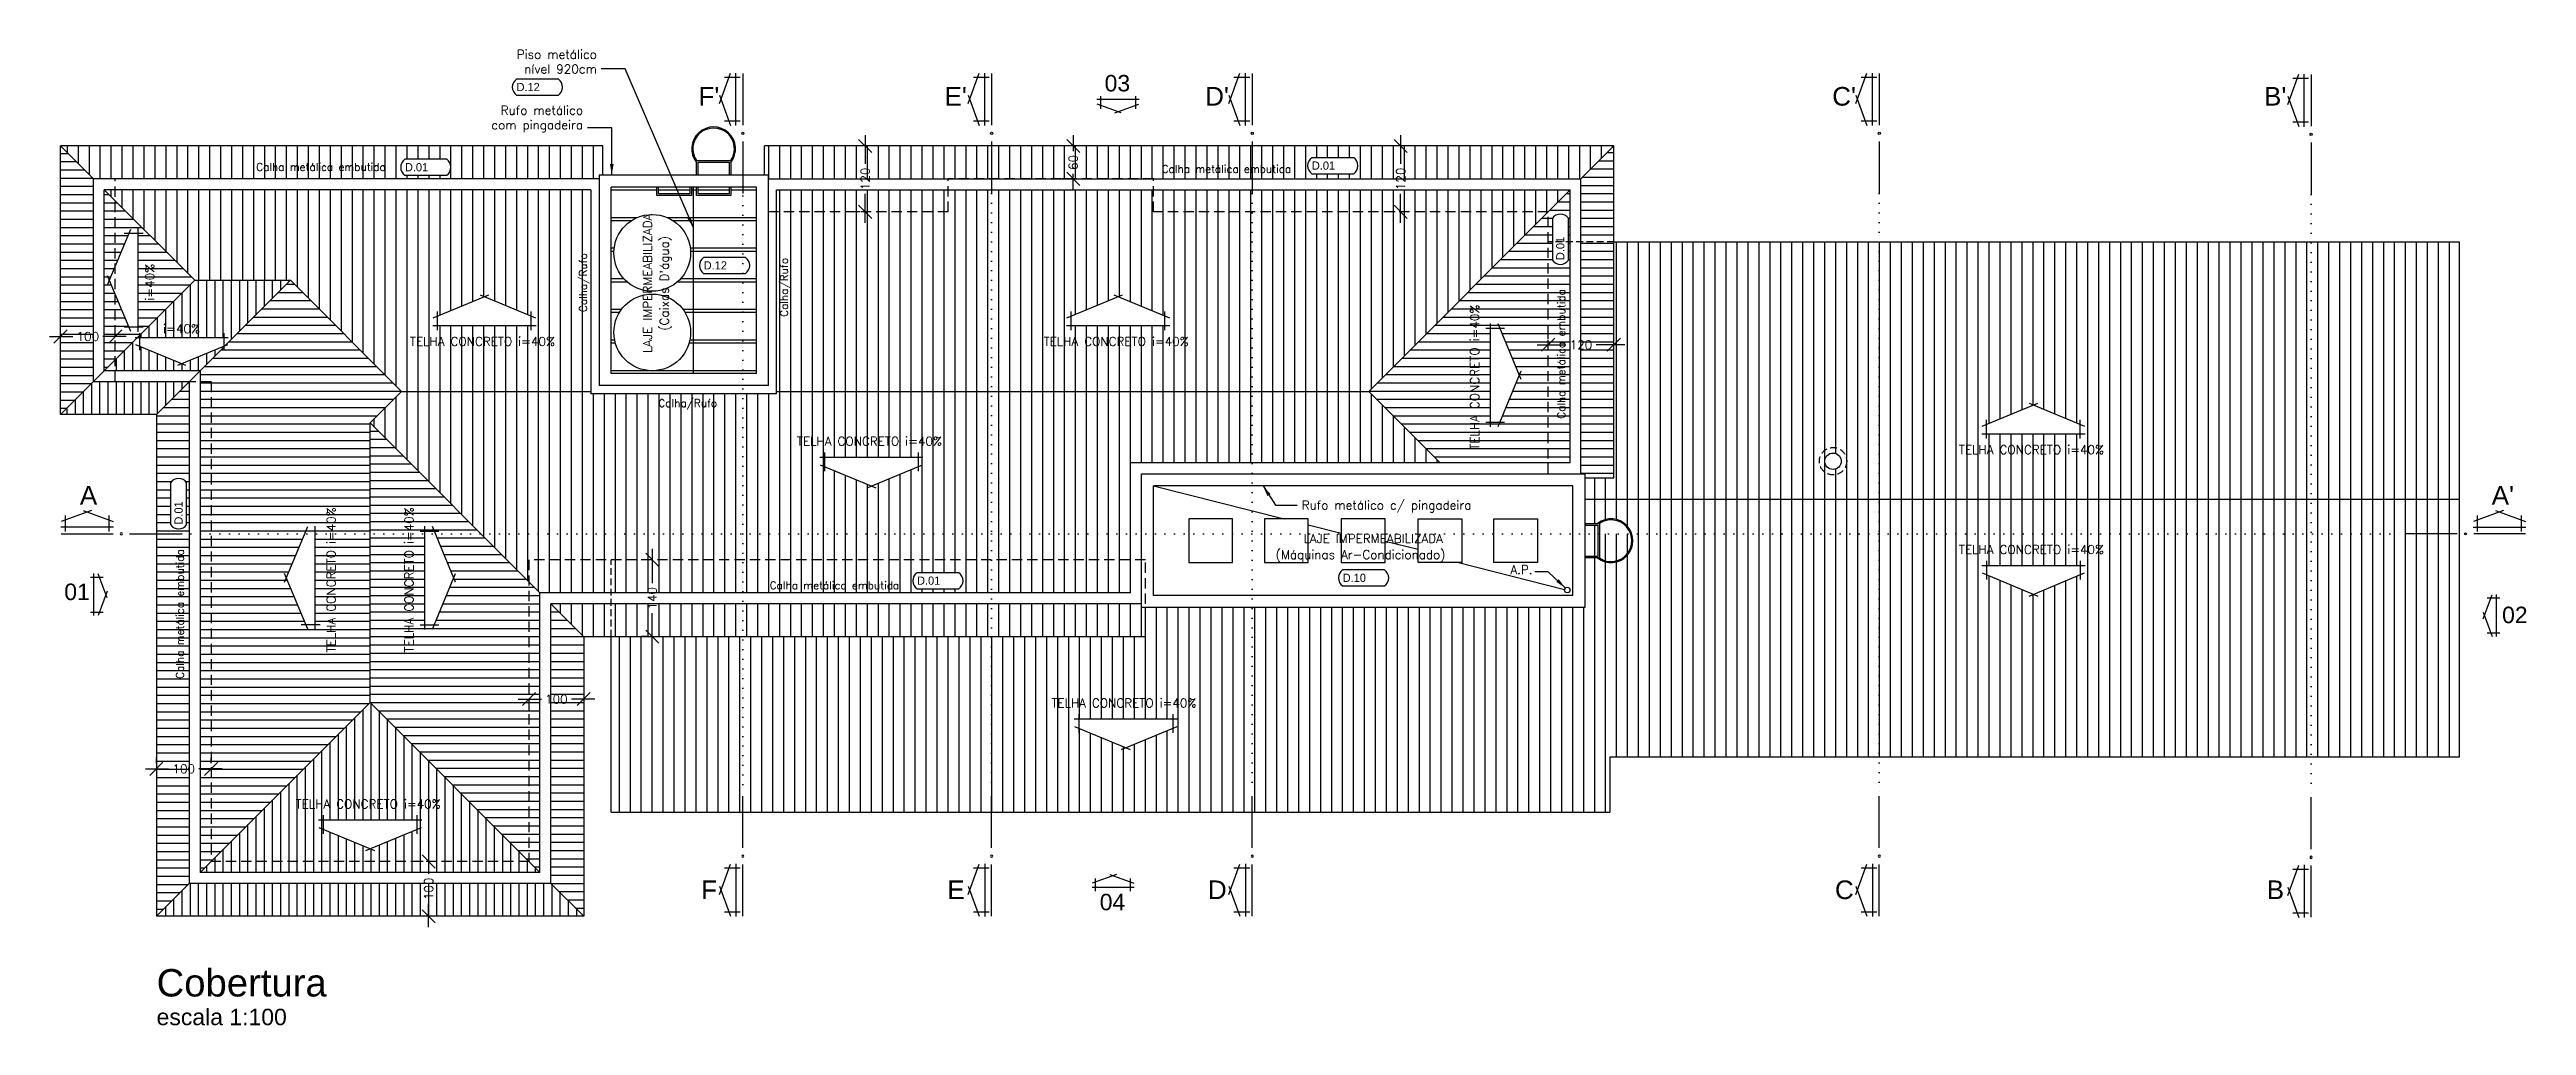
# Model space of a CAD drawing. Header units: millimetres. Extents: x -4228 to 27092, y -6721 to 984.
# Drawn here: x 11961 to 16482, y -3179 to -1399 of the extents above; entities that cross this region are included whole.
import ezdxf
from ezdxf.enums import TextEntityAlignment as Align

# ---------------------------------------------------------------- set-up
doc = ezdxf.new("R2010")
doc.units = ezdxf.units.MM
doc.header["$LTSCALE"] = 50
doc.linetypes.add('DOT', pattern=[0.25, 0, -0.25])
doc.linetypes.add('HIDDEN2', pattern=[0.1875, 0.125, -0.0625])
doc.layers.get('0').update_dxf_attribs({"lineweight": 0})
for name, color, linetype in [('borda100', 3, 'Continuous'), ('cobertura', 2, 'Continuous'), ('corte', 8, 'Continuous'), ('cota', 1, 'Continuous'), ('esquadrias', 3, 'Continuous'), ('estruturametalica', 2, 'Continuous'), ('HACHURA', 2, 'Continuous'), ('hatch', 2, 'Continuous'), ('PAREDE2', 4, 'Continuous'), ('PAREDES3', 2, 'Continuous'), ('PENA01', 3, 'Continuous'), ('PENA02', 2, 'Continuous'), ('pena03', 4, 'Continuous'), ('PENA_01', 3, 'Continuous'), ('QLEADER', 7, 'Continuous'), ('TEXTO', 7, 'Continuous'), ('textocod_100', 7, 'Continuous')]:
    doc.layers.add(name, color=color, linetype=linetype)
doc.layers.add('TEXTO1', color=7, linetype='Continuous', lineweight=5)
doc.styles.add('ARIAL', font='arial.ttf')
doc.styles.add('CODIGO', font='bgothl.ttf')
doc.styles.add('ROMANS', font='romans.shx')
doc.dimstyles.new('1_100', dxfattribs={"dimscale": 0, "dimtxt": 16, "dimasz": 24, "dimexe": 20, "dimexo": 10, "dimgap": 8, "dimtad": 0, "dimdec": 0, "dimzin": 1, "dimdsep": 46, "dimtxsty": 'ROMANS', "dimblk": 'OBLIQUE', "dimcen": 10, "dimdle": 20, "dimclrd": 1, "dimclre": 1, "dimclrt": 7, "dimaunit": 1, "dimadec": 0, "dimazin": 0, "dimtm": 1e-09, "dimtfac": 1, "dimtdec": 0, "dimtmove": 2, "dimatfit": 3, "dimldrblk": 'OBLIQUE', "dimfxl": 1, "dimtolj": 1, "dimtzin": 0, "dimarcsym": 0})
doc.dimstyles.new('leader_100', dxfattribs={"dimscale": 0, "dimtxt": 16, "dimasz": 20, "dimexe": 20, "dimexo": 10, "dimgap": 8, "dimtad": 0, "dimdec": 0, "dimzin": 1, "dimdsep": 46, "dimtxsty": 'ROMANS', "dimcen": 10, "dimdle": 10, "dimclrd": 9, "dimclre": 9, "dimclrt": 7, "dimaunit": 1, "dimadec": 0, "dimazin": 0, "dimtm": 1e-09, "dimtfac": 1, "dimtdec": 0, "dimtmove": 2, "dimatfit": 3, "dimfxl": 1, "dimtolj": 1, "dimtzin": 0, "dimarcsym": 0})
doc.dimstyles.new('LEADER_50', dxfattribs={"dimscale": 0, "dimtxt": 8, "dimasz": 10, "dimexe": 10, "dimexo": 5, "dimgap": 4, "dimtad": 0, "dimdec": 0, "dimzin": 1, "dimdsep": 46, "dimtxsty": 'ROMANS', "dimcen": 10, "dimdle": 10, "dimclrd": 9, "dimclre": 9, "dimclrt": 7, "dimaunit": 1, "dimadec": 0, "dimazin": 0, "dimtm": 1e-09, "dimtfac": 1, "dimtdec": 0, "dimtmove": 2, "dimatfit": 3, "dimfxl": 1, "dimtolj": 1, "dimtzin": 0, "dimarcsym": 0})
pattern_1 = [(90, (6833.308, -6058.308), (-15, 9e-16), [])]
pattern_2 = [(90, (13961.223, -2409.807), (-20, 1e-15), [])]
pattern_3 = [(90, (2213.864, -5216.76), (-20, 1e-15), [])]
pattern_4 = [(0, (2213.864, -5216.761), (0, 15), [])]

msp = doc.modelspace()

# ---------------------------------------------------------------- texts
at = {"layer": 'QLEADER', "color": 7, "linetype": 'Continuous', "lineweight": 30, "char_height": 16, "style": 'ROMANS'}
for s, insert, width, attachment_point in [('Piso metálico\\Pnível 920cm', (12960.1, -1442.35), 423.9651, 9), ('Rufo metálico\\Pcom pingadeira', (12934.85, -1549.67), 351.0725, 9), ('Rufo metálico c/ pingadeira', (14246.42, -2221.83), 387.6178, 1), ('A.P.', (14667.78, -2355.56), 27.2479, 9)]:
    msp.add_mtext(s, dxfattribs=dict(at, insert=insert, width=width, attachment_point=attachment_point))
at = {"layer": 'TEXTO', "linetype": 'Continuous', "lineweight": 30, "style": 'ARIAL'}
for s, height, p in [('03', 30, (13886.82, -1475.23, 837.5)), ("F'", 34, (13145.55, -1501.15, 837.5)), ("E'", 34, (13594.69, -1501.15, 837.5)), ("D'", 34, (14070.33, -1501.15, 837.5)), ("C'", 34, (15214.72, -1501.15, 837.5)), ("B'", 34, (16002.83, -1501.15, 837.5)), ('A', 34, (12016.56, -2229.04, 837.5)), ("A'", 34, (16418.28, -2229.04, 837.5)), ('01', 30, (11988.12, -2403.03, 837.5)), ('02', 30, (16437.27, -2445.09, 418.75)), ('F', 34, (13150.55, -2948.47, 837.5)), ('E', 34, (13599.69, -2948.47, 837.5)), ('D', 34, (14075.33, -2948.47, 837.5)), ('C', 34, (15219.72, -2948.47, 837.5)), ('B', 34, (16007.83, -2948.47, 837.5)), ('04', 30, (13877.88, -2968.88, 837.5)), ('Cobertura', 50, (12156.61, -3126.13)), ('escala 1:100', 30, (12156.61, -3178.5))]:
    msp.add_text(s, height=height, dxfattribs=at).set_placement(p)
at = {"layer": 'TEXTO', "linetype": 'Continuous', "lineweight": 30, "style": 'ROMANS'}
for s, p in [('Calha metálica embutida ', (12461.51, -1619.99)), ('Calha metálica embutida ', (14114.05, -1623.66)), ('Calha/Rufo', (13126.1, -2050.9)), ('Calha metálica embutida ', (13398.61, -2383.12))]:
    msp.add_text(s, height=14, dxfattribs=at).set_placement(p, align=Align.CENTER)
for s, p in [('Calha/Rufo', (12942.11, -1824.04)), ('Calha/Rufo', (13308.92, -1832.72)), ('Calha metálica embutida ', (14727.13, -1949.3)), ('Calha metálica embutida ', (12206.12, -2423.76))]:
    msp.add_text(s, height=14, rotation=90, dxfattribs=at).set_placement(p, align=Align.CENTER)
at = {"layer": 'TEXTO1', "linetype": 'Continuous', "lineweight": 30, "style": 'ROMANS'}
for s, p in [('LAJE IMPERMEABILIZADA', (13060.73, -1825.39)), ("(Caixas D'água)", (13091.31, -1825.39)), ('i=40%', (12152.14, -1823.3)), ('TELHA CONCRETO i=40%', (14570.21, -1996.44)), ('TELHA CONCRETO i=40%', (12483.12, -2366.15)), ('TELHA CONCRETO i=40%', (12625.3, -2366.15))]:
    msp.add_text(s, height=16, rotation=90, dxfattribs=at).set_placement(p, align=Align.CENTER)
for s, p in [('i=40%', (12202.18, -1916.19)), ('TELHA CONCRETO i=40%', (12751.34, -1939.21)), ('TELHA CONCRETO i=40%', (13907.92, -1939.21)), ('TELHA CONCRETO i=40%', (13457.63, -2121.38)), ('TELHA CONCRETO i=40%', (15578.38, -2136.71)), ('LAJE IMPERMEABILIZADA', (14376.98, -2298.92)), ('TELHA CONCRETO i=40%', (15578.38, -2318.88)), ('(Máquinas Ar-Condicionado)', (14353.87, -2328.14)), ('TELHA CONCRETO i=40%', (13921.97, -2598.76)), ('TELHA CONCRETO i=40%', (12542.73, -2783.05))]:
    msp.add_text(s, height=16, dxfattribs=at).set_placement(p, align=Align.CENTER)
at = {"layer": 'textocod_100', "lineweight": 30, "style": 'CODIGO'}
for s, p in [('D.12', (12813.55, -1474.76)), ('D.01', (12609.85, -1620.94)), ('D.01', (14265.09, -1618.04)), ('D.12', (13155.14, -1800.08)), ('D.01', (13544.52, -2375.11)), ('D.10', (14321.31, -2369.99))]:
    msp.add_text(s, height=15, dxfattribs=at).set_placement(p)
for p in [(14725.88, -1782.93), (12204.2, -2265.28)]:
    msp.add_text('D.01', height=15, rotation=90, dxfattribs=at).set_placement(p)

# ---------------------------------------------------------------- blocks, each defined once
blk = doc.blocks.new('_OBLIQUE')
at = {"color": 0, "linetype": 'ByBlock'}
blk.add_line((-0.5, -0.5), (0.5, 0.5), dxfattribs=at)
blk = doc.blocks.new('*D85')
at = {"layer": 'cota', "color": 1, "linetype": 'Continuous', "lineweight": -2}
for p, q in [((11961.2, -1922.2), (12003.8, -1922.2)), ((11981.2, -1912.2), (11981.2, -1902.2)), ((12101.2, -1922.2), (12058.7, -1922.2)), ((12081.2, -1912.2), (12081.2, -1902.2))]:
    blk.add_line(p, q, dxfattribs=at)
at = {"layer": 'Defpoints', "color": 0, "linetype": 'Continuous', "lineweight": 30}
for p in [(11981.2, -1922.2), (11981.2, -1922.2), (12081.2, -1922.2)]:
    blk.add_point(p, dxfattribs=at)
at = {"layer": 'cota', "color": 1, "linetype": 'Continuous', "lineweight": -2, "xscale": 24, "yscale": 24, "zscale": 24, "rotation": 180}
blk.add_blockref('_OBLIQUE', (11981.2, -1922.2), dxfattribs=at)
at = {"layer": 'cota', "color": 1, "linetype": 'Continuous', "lineweight": -2, "xscale": 24, "yscale": 24, "zscale": 24}
blk.add_blockref('_OBLIQUE', (12081.2, -1922.2), dxfattribs=at)
at = {"layer": 'cota', "color": 7, "linetype": 'Continuous', "lineweight": 30, "insert": (12031.2, -1922.2), "char_height": 16, "attachment_point": 5, "style": 'ROMANS'}
blk.add_mtext('\\A1;100', dxfattribs=at)
blk = doc.blocks.new('*D77')
at = {"layer": 'cota', "color": 1, "linetype": 'Continuous', "lineweight": -2}
for p, q in [((12136.2, -2710.8), (12178.8, -2710.8)), ((12156.2, -2700.8), (12156.2, -2690.8)), ((12276.2, -2710.8), (12233.7, -2710.8)), ((12256.2, -2700.8), (12256.2, -2690.8))]:
    blk.add_line(p, q, dxfattribs=at)
at = {"layer": 'Defpoints', "color": 0, "linetype": 'Continuous', "lineweight": 30}
for p in [(12156.2, -2710.8), (12156.2, -2710.8), (12256.2, -2710.8)]:
    blk.add_point(p, dxfattribs=at)
at = {"layer": 'cota', "color": 1, "linetype": 'Continuous', "lineweight": -2, "xscale": 24, "yscale": 24, "zscale": 24, "rotation": 180}
blk.add_blockref('_OBLIQUE', (12156.2, -2710.8), dxfattribs=at)
at = {"layer": 'cota', "color": 1, "linetype": 'Continuous', "lineweight": -2, "xscale": 24, "yscale": 24, "zscale": 24}
blk.add_blockref('_OBLIQUE', (12256.2, -2710.8), dxfattribs=at)
at = {"layer": 'cota', "color": 7, "linetype": 'Continuous', "lineweight": 30, "insert": (12206.2, -2710.8), "char_height": 16, "attachment_point": 5, "style": 'ROMANS'}
blk.add_mtext('\\A1;100', dxfattribs=at)
blk = doc.blocks.new('*D78')
at = {"layer": 'cota', "color": 1, "linetype": 'Continuous', "lineweight": -2}
for p, q in [((12816.2, -2583.6), (12858.8, -2583.6)), ((12836.2, -2593.6), (12836.2, -2603.6)), ((12956.2, -2583.6), (12913.7, -2583.6)), ((12936.2, -2593.6), (12936.2, -2603.6))]:
    blk.add_line(p, q, dxfattribs=at)
at = {"layer": 'Defpoints', "color": 0, "linetype": 'Continuous', "lineweight": 30}
for p in [(12836.2, -2583.6), (12936.2, -2583.6), (12936.2, -2583.6)]:
    blk.add_point(p, dxfattribs=at)
at = {"layer": 'cota', "color": 1, "linetype": 'Continuous', "lineweight": -2, "xscale": 24, "yscale": 24, "zscale": 24, "rotation": 180}
blk.add_blockref('_OBLIQUE', (12836.2, -2583.6), dxfattribs=at)
at = {"layer": 'cota', "color": 1, "linetype": 'Continuous', "lineweight": -2, "xscale": 24, "yscale": 24, "zscale": 24}
blk.add_blockref('_OBLIQUE', (12936.2, -2583.6), dxfattribs=at)
at = {"layer": 'cota', "color": 7, "linetype": 'Continuous', "lineweight": 30, "insert": (12886.2, -2583.6), "char_height": 16, "attachment_point": 5, "style": 'ROMANS'}
blk.add_mtext('\\A1;100', dxfattribs=at)
blk = doc.blocks.new('*D79')
at = {"layer": 'cota', "color": 1, "linetype": 'Continuous', "lineweight": -2}
for p, q in [((12643.1, -2879.8), (12633.1, -2879.8)), ((12653.1, -2859.8), (12653.1, -2902.4)), ((12643.1, -2979.8), (12633.1, -2979.8)), ((12653.1, -2999.8), (12653.1, -2957.2))]:
    blk.add_line(p, q, dxfattribs=at)
at = {"layer": 'Defpoints', "color": 0, "linetype": 'Continuous', "lineweight": 30}
for p in [(12653.1, -2879.8), (12653.1, -2979.8), (12653.1, -2979.8)]:
    blk.add_point(p, dxfattribs=at)
at = {"layer": 'cota', "color": 1, "linetype": 'Continuous', "lineweight": -2, "xscale": 24, "yscale": 24, "zscale": 24}
for p, rotation in [((12653.1, -2879.8), 90), ((12653.1, -2979.8), 270)]:
    blk.add_blockref('_OBLIQUE', p, dxfattribs=dict(at, rotation=rotation))
at = {"layer": 'cota', "color": 7, "linetype": 'Continuous', "lineweight": 30, "insert": (12653.1, -2929.8), "char_height": 16, "attachment_point": 5, "rotation": 90, "style": 'ROMANS'}
blk.add_mtext('\\A1;100', dxfattribs=at)
blk = doc.blocks.new('*D80')
at = {"layer": 'cota', "color": 1, "linetype": 'Continuous', "lineweight": -2}
for p, q in [((13439.8, -1574.8), (13429.8, -1574.8)), ((13449.8, -1554.8), (13449.8, -1607.4)), ((13449.8, -1714.8), (13449.8, -1662.2)), ((13439.8, -1694.8), (13429.8, -1694.8))]:
    blk.add_line(p, q, dxfattribs=at)
at = {"layer": 'Defpoints', "color": 0, "linetype": 'Continuous', "lineweight": 30}
for p in [(13449.8, -1574.8), (13449.8, -1574.8), (13449.8, -1694.8)]:
    blk.add_point(p, dxfattribs=at)
at = {"layer": 'cota', "color": 1, "linetype": 'Continuous', "lineweight": -2, "xscale": 24, "yscale": 24, "zscale": 24}
for p, rotation in [((13449.8, -1574.8), 90), ((13449.8, -1694.8), 270)]:
    blk.add_blockref('_OBLIQUE', p, dxfattribs=dict(at, rotation=rotation))
at = {"layer": 'cota', "color": 7, "linetype": 'Continuous', "lineweight": 30, "insert": (13449.8, -1634.8), "char_height": 16, "attachment_point": 5, "rotation": 90, "style": 'ROMANS'}
blk.add_mtext('\\A1;120', dxfattribs=at)
blk = doc.blocks.new('*D81')
at = {"layer": 'cota', "color": 1, "linetype": 'Continuous', "lineweight": -2}
for p, q in [((13819.6, -1574.8), (13809.6, -1574.8)), ((13829.6, -1554.8), (13829.6, -1584.2)), ((13829.6, -1654.8), (13829.6, -1625.4)), ((13819.6, -1634.8), (13809.6, -1634.8))]:
    blk.add_line(p, q, dxfattribs=at)
at = {"layer": 'Defpoints', "color": 0, "linetype": 'Continuous', "lineweight": 30}
for p in [(13829.6, -1574.8), (13829.6, -1574.8), (13829.6, -1634.8)]:
    blk.add_point(p, dxfattribs=at)
at = {"layer": 'cota', "color": 1, "linetype": 'Continuous', "lineweight": -2, "xscale": 24, "yscale": 24, "zscale": 24}
for p, rotation in [((13829.6, -1574.8), 90), ((13829.6, -1634.8), 270)]:
    blk.add_blockref('_OBLIQUE', p, dxfattribs=dict(at, rotation=rotation))
at = {"layer": 'cota', "color": 7, "linetype": 'Continuous', "lineweight": 30, "insert": (13829.6, -1604.8), "char_height": 16, "attachment_point": 5, "rotation": 90, "style": 'ROMANS'}
blk.add_mtext('\\A1;60', dxfattribs=at)
blk = doc.blocks.new('*D82')
at = {"layer": 'cota', "color": 1, "linetype": 'Continuous', "lineweight": -2}
for p, q in [((14417.1, -1574.8), (14407.1, -1574.8)), ((14427.1, -1554.8), (14427.1, -1607.4)), ((14427.1, -1714.8), (14427.1, -1662.2)), ((14417.1, -1694.8), (14407.1, -1694.8))]:
    blk.add_line(p, q, dxfattribs=at)
at = {"layer": 'Defpoints', "color": 0, "linetype": 'Continuous', "lineweight": 30}
for p in [(14427.1, -1574.8), (14427.1, -1574.8), (14427.1, -1694.8)]:
    blk.add_point(p, dxfattribs=at)
at = {"layer": 'cota', "color": 1, "linetype": 'Continuous', "lineweight": -2, "xscale": 24, "yscale": 24, "zscale": 24}
for p, rotation in [((14427.1, -1574.8), 90), ((14427.1, -1694.8), 270)]:
    blk.add_blockref('_OBLIQUE', p, dxfattribs=dict(at, rotation=rotation))
at = {"layer": 'cota', "color": 7, "linetype": 'Continuous', "lineweight": 30, "insert": (14427.1, -1634.8), "char_height": 16, "attachment_point": 5, "rotation": 90, "style": 'ROMANS'}
blk.add_mtext('\\A1;120', dxfattribs=at)
blk = doc.blocks.new('*D83')
at = {"layer": 'cota', "color": 1, "linetype": 'Continuous', "lineweight": -2}
for p, q in [((13051.2, -2329.8), (13041.2, -2329.8)), ((13061.2, -2309.8), (13061.2, -2372.4)), ((13061.2, -2489.8), (13061.2, -2427.2)), ((13051.2, -2469.8), (13041.2, -2469.8))]:
    blk.add_line(p, q, dxfattribs=at)
at = {"layer": 'Defpoints', "color": 0, "linetype": 'Continuous', "lineweight": 30}
for p in [(13061.2, -2329.8), (13061.2, -2469.8), (13061.2, -2469.8)]:
    blk.add_point(p, dxfattribs=at)
at = {"layer": 'cota', "color": 1, "linetype": 'Continuous', "lineweight": -2, "xscale": 24, "yscale": 24, "zscale": 24}
for p, rotation in [((13061.2, -2329.8), 90), ((13061.2, -2469.8), 270)]:
    blk.add_blockref('_OBLIQUE', p, dxfattribs=dict(at, rotation=rotation))
at = {"layer": 'cota', "color": 7, "linetype": 'Continuous', "lineweight": 30, "insert": (13061.2, -2399.8), "char_height": 16, "attachment_point": 5, "rotation": 90, "style": 'ROMANS'}
blk.add_mtext('\\A1;140', dxfattribs=at)
blk = doc.blocks.new('*D84')
at = {"layer": 'cota', "color": 1, "linetype": 'Continuous', "lineweight": -2}
for p, q in [((14676.2, -1937.3), (14728.8, -1937.3)), ((14696.2, -1927.3), (14696.2, -1917.3)), ((14836.2, -1937.3), (14783.7, -1937.3)), ((14816.2, -1927.3), (14816.2, -1917.3))]:
    blk.add_line(p, q, dxfattribs=at)
at = {"layer": 'Defpoints', "color": 0, "linetype": 'Continuous', "lineweight": 30}
for p in [(14696.2, -1937.3), (14816.2, -1937.3), (14816.2, -1937.3)]:
    blk.add_point(p, dxfattribs=at)
at = {"layer": 'cota', "color": 1, "linetype": 'Continuous', "lineweight": -2, "xscale": 24, "yscale": 24, "zscale": 24, "rotation": 180}
blk.add_blockref('_OBLIQUE', (14696.2, -1937.3), dxfattribs=at)
at = {"layer": 'cota', "color": 1, "linetype": 'Continuous', "lineweight": -2, "xscale": 24, "yscale": 24, "zscale": 24}
blk.add_blockref('_OBLIQUE', (14816.2, -1937.3), dxfattribs=at)
at = {"layer": 'cota', "color": 7, "linetype": 'Continuous', "lineweight": 30, "insert": (14756.2, -1937.3), "char_height": 16, "attachment_point": 5, "style": 'ROMANS'}
blk.add_mtext('\\A1;120', dxfattribs=at)
blk = doc.blocks.new('A$C6DEA1C69')
at = {"layer": 'corte', "linetype": 'Continuous'}
for p, q in [((94.6, 2, -837.5), (0, 2, -837.5)), ((219.1, 2, -837.5), (124.6, 2, -837.5))]:
    blk.add_line(p, q, dxfattribs=at)
blk.add_circle((109.6, 2, -837.5), 2, dxfattribs=at)
blk = doc.blocks.new('A$C115F3936')
at = {"layer": 'pena03', "linetype": 'Continuous'}
for p, q in [((0, 18.8), (60, 18.8)), ((34.7, 0), (0.3, 12.5)), ((5, 23.8), (5, 5.8)), ((25.3, 0), (59.7, 12.5)), ((55, 23.8), (55, 5.8))]:
    blk.add_line(p, q, dxfattribs=at)
blk = doc.blocks.new('A$C0FB8421B')
at = {"layer": 'hatch', "linetype": 'Continuous'}
blk.add_blockref('A$C6DEA1C69', (0, 0), dxfattribs=at)
at = {"layer": 'PENA01', "linetype": 'Continuous', "xscale": -1.599999999999909, "yscale": 1.600000000000364, "zscale": 1.6, "rotation": 180}
blk.add_blockref('A$C115F3936', (123.7, 44.6, -837.5), dxfattribs=at)

# ---------------------------------------------------------------- dimensions: what is measured, and where the dimension line sits
at = {"layer": 'cota', "linetype": 'Continuous', "lineweight": 30}
for base, p1, p2, picture, middle in [((13449.83, -1574.81), (13449.83, -1694.81), (13449.83, -1574.81), '*D80', (13449.83, -1634.81)), ((13829.56, -1574.81), (13829.56, -1634.81), (13829.56, -1574.81), '*D81', (13829.56, -1604.81)), ((14427.07, -1574.81), (14427.07, -1694.81), (14427.07, -1574.81), '*D82', (14427.07, -1634.81)), ((13061.23, -2469.81), (13061.23, -2329.81), (13061.23, -2469.81), '*D83', (13061.23, -2399.81)), ((12653.15, -2979.81), (12653.15, -2879.81), (12653.15, -2979.81), '*D79', (12653.15, -2929.81))]:
    dim = msp.add_linear_dim(base=base, p1=p1, p2=p2, angle=90, dimstyle='1_100', override={"dimscale": 1}, dxfattribs=at)
    dim.commit()
    dim.dimension.update_dxf_attribs({"geometry": picture, "text_midpoint": middle})
for base, p1, p2, picture, middle in [((11981.22, -1922.17), (12081.22, -1922.17), (11981.22, -1922.17), '*D85', (12031.22, -1922.17)), ((14816.22, -1937.31), (14696.22, -1937.31), (14816.22, -1937.31), '*D84', (14756.22, -1937.31)), ((12936.22, -2583.57), (12836.22, -2583.57), (12936.22, -2583.57), '*D78', (12886.22, -2583.57)), ((12156.22, -2710.76), (12256.22, -2710.76), (12156.22, -2710.76), '*D77', (12206.22, -2710.76))]:
    dim = msp.add_linear_dim(base=base, p1=p1, p2=p2, dimstyle='1_100', override={"dimscale": 1}, dxfattribs=at)
    dim.commit()
    dim.dimension.update_dxf_attribs({"geometry": picture, "text_midpoint": middle})

# ---------------------------------------------------------------- hatches: boundary and pattern name
at = {"layer": 'HACHURA', "linetype": 'Continuous', "lineweight": 30}
h = msp.add_hatch(dxfattribs=at)
h.set_pattern_fill('_USER', color=3, scale=15, style=0, pattern_type=0)
h.set_pattern_definition([(0, (6833.308, -6058.308), (0, 15), [])])
h.paths.add_polyline_path([(12041.22, -1634.81), (11981.22, -1574.81), (11981.22, -2064.81), (12041.22, -2004.81)])
h.paths.add_polyline_path([(12081.22, -1674.81), (12061.22, -1654.81), (12061.22, -1984.81), (12081.22, -1964.81), (12081.22, -1845.56), (12070.53, -1819.81), (12081.22, -1794.06)])
h.paths.add_polyline_path([(12081.22, -1674.81), (12081.22, -1794.06), (12106.08, -1734.21), (12123.2, -1734.21), (12123.2, -1905.4), (12106.08, -1905.4), (12081.22, -1845.56), (12081.22, -1964.81), (12226.22, -1819.81)])
h.paths.add_polyline_path([(12007.79, -1910.17), (12054.65, -1910.17), (12054.65, -1934.17), (12007.79, -1934.17)], flags=9)
h.paths.add_polyline_path([(12156.14, -1862.34), (12156.14, -1784.25), (12132.14, -1784.25), (12132.14, -1862.34)], flags=24)
h = msp.add_hatch(dxfattribs=at)
h.set_pattern_fill('_USER', color=3, scale=20, angle=90, style=0, pattern_type=0)
h.set_pattern_definition(pattern_3)
h.paths.add_polyline_path([(12971.22, -1574.81), (11981.22, -1574.81), (12041.22, -1634.81), (12964.22, -1634.81), (12964.22, -1627.81), (12971.22, -1627.81)])
h.paths.add_polyline_path([(12609.75, -1599), (12686.11, -1599, -0.5251151), (12686.11, -1628.21), (12609.75, -1628.21, -0.5251151)], flags=16)
h.paths.add_polyline_path([(12081.22, -1654.81), (12061.22, -1654.81), (12081.22, -1674.81)])
h.paths.add_polyline_path([(12949.22, -1654.81), (12081.22, -1654.81), (12081.22, -1674.81), (12226.22, -1819.81), (12401.22, -1819.81), (12603.72, -2022.31), (12949.22, -2022.31)])
h.paths.add_polyline_path([(12754.83, -1849.64), (12840.43, -1885.19), (12840.43, -1902.31), (12669.24, -1902.31), (12669.24, -1885.19)], flags=16)
h.paths.add_polyline_path([(12606.07, -1624.72), (12693.13, -1624.72), (12693.13, -1602.05), (12606.07, -1602.05)], flags=8)
h.paths.add_polyline_path([(12318.35, -1623.49), (12590.01, -1623.49), (12590.01, -1602.49), (12318.35, -1602.49)], flags=24)
h.paths.add_polyline_path([(12952.11, -1887.04), (12952.11, -1761.04), (12920.11, -1761.04), (12920.11, -1887.04)], flags=9)
h.paths.add_polyline_path([(12598.01, -1943.21), (12904.68, -1943.21), (12904.68, -1919.21), (12598.01, -1919.21)], flags=24)
h = msp.add_hatch(dxfattribs=at)
h.set_pattern_fill('_USER', color=3, scale=20, angle=90, style=0, pattern_type=0)
h.set_pattern_definition(pattern_3)
h.paths.add_polyline_path([(13680.59, -1661.39), (13680.59, -1654.81), (13601.22, -1654.81), (13601.22, -1694.81), (13288.22, -1694.81), (13288.22, -2022.31), (13680.59, -2022.31)])
h.paths.add_polyline_path([(14156.22, -1694.81), (13976.22, -1694.81), (13976.22, -1654.81), (13680.59, -1654.81), (13680.59, -1661.39), (13680.59, -2022.31), (14156.22, -2022.31)])
h.paths.add_polyline_path([(13825.81, -1885.19), (13911.4, -1849.64), (13997, -1885.19), (13997, -1902.31), (13825.81, -1902.31)], flags=16)
h.paths.add_polyline_path([(13601.22, -1654.81), (13288.22, -1654.81), (13288.22, -1694.81), (13601.22, -1694.81)])
h.paths.add_polyline_path([(14156.22, -1661.39), (14156.22, -1654.81), (13976.22, -1654.81), (13976.22, -1694.81), (14156.22, -1694.81)], flags=17)
h.paths.add_polyline_path([(14696.22, -1694.81), (14156.22, -1694.81), (14156.22, -2022.31), (14368.72, -2022.31)])
h.paths.add_polyline_path([(14736.22, -1654.81), (14156.22, -1654.81), (14156.22, -1661.39), (14156.22, -1694.81), (14696.22, -1694.81)])
h.paths.add_polyline_path([(14816.22, -1574.81), (14156.22, -1574.81), (14156.22, -1634.81), (14756.22, -1634.81)])
h.paths.add_polyline_path([(14341.35, -1625.31), (14264.99, -1625.31, -0.5251151), (14264.99, -1596.1), (14341.35, -1596.1, -0.5251151)], flags=16)
h.paths.add_polyline_path([(14156.22, -1574.81), (13680.59, -1574.81), (13680.59, -1634.81), (14156.22, -1634.81)])
h.paths.add_polyline_path([(13680.59, -1574.81), (13266.22, -1574.81), (13266.22, -1627.81), (13273.22, -1627.81), (13273.22, -1634.81), (13680.59, -1634.81)])
h.paths.add_polyline_path([(13318.92, -1895.72), (13318.92, -1769.72), (13286.92, -1769.72), (13286.92, -1895.72)], flags=9)
h.paths.add_polyline_path([(13754.58, -1943.21), (14061.25, -1943.21), (14061.25, -1919.21), (13754.58, -1919.21)], flags=24)
h.paths.add_polyline_path([(14415.07, -1658.24), (14415.07, -1611.38), (14439.07, -1611.38), (14439.07, -1658.24)], flags=9)
h.paths.add_polyline_path([(14261.31, -1621.82), (14348.37, -1621.82), (14348.37, -1599.15), (14261.31, -1599.15)], flags=8)
h.paths.add_polyline_path([(13970.88, -1627.16), (14242.55, -1627.16), (14242.55, -1606.16), (13970.88, -1606.16)], flags=9)
h.paths.add_polyline_path([(13817.56, -1621.38), (13817.56, -1588.24), (13841.56, -1588.24), (13841.56, -1621.38)], flags=24)
h.paths.add_polyline_path([(13437.83, -1658.24), (13437.83, -1611.38), (13461.83, -1611.38), (13461.83, -1658.24)], flags=9)
h = msp.add_hatch(dxfattribs=at)
h.set_pattern_fill('_USER', color=3, scale=15, style=0, pattern_type=0)
h.set_pattern_definition(pattern_4)
h.paths.add_polyline_path([(14696.22, -1694.81), (14368.72, -2022.31), (14499.22, -2152.81), (14696.22, -2152.81)])
h.paths.add_polyline_path([(14591.13, -1907.36), (14608.25, -1907.36), (14643.8, -1992.96), (14608.25, -2078.55), (14591.13, -2078.55)], flags=16)
h.paths.add_polyline_path([(14736.22, -1749.81), (14733.16, -1749.81), (14733.16, -1783.02, -0.5251151), (14703.94, -1783.02), (14703.94, -1749.81), (14696.22, -1749.81), (14696.22, -2152.81), (14736.22, -2152.81)])
h.paths.add_polyline_path([(14736.22, -1654.81), (14696.22, -1694.81), (14696.22, -1749.81), (14703.94, -1749.81), (14703.94, -1706.67, -0.5251151), (14733.16, -1706.67), (14733.16, -1749.81), (14736.22, -1749.81)])
h.paths.add_polyline_path([(14816.22, -1574.81), (14756.22, -1634.81), (14756.22, -1749.81), (14816.22, -1749.81)])
h.paths.add_polyline_path([(14816.22, -1749.81), (14756.22, -1749.81), (14756.22, -2172.81), (14763.22, -2172.81), (14763.22, -2179.81), (14816.22, -2179.81)])
h.paths.add_polyline_path([(14574.21, -2149.78), (14574.21, -1843.11), (14550.21, -1843.11), (14550.21, -2149.78)], flags=24)
h.paths.add_polyline_path([(14730.63, -2092.47), (14730.63, -1820.8), (14709.63, -1820.8), (14709.63, -2092.47)], flags=24)
h.paths.add_polyline_path([(14732.79, -1925.31), (14779.65, -1925.31), (14779.65, -1949.31), (14732.79, -1949.31)], flags=9)
h = msp.add_hatch(dxfattribs=at)
h.set_pattern_fill('_USER', color=3, scale=20, angle=90, style=0, pattern_type=0)
h.set_pattern_definition(pattern_2)
h.paths.add_polyline_path([(16358.72, -1749.81), (16088.72, -1749.81), (16088.72, -2219.81), (16358.72, -2219.81)])
h.paths.add_polyline_path([(16088.72, -1749.81), (15300.62, -1749.81), (15300.62, -2219.81), (16088.72, -2219.81)])
h.paths.add_polyline_path([(15667.47, -2099.81), (15496.28, -2099.81), (15496.28, -2082.69), (15581.87, -2047.14), (15667.47, -2082.69)], flags=16)
h.paths.add_polyline_path([(15191.22, -2149.81, 1), (15241.22, -2149.81, 1)], flags=0)
h.paths.add_polyline_path([(15231.22, -2149.81, -1), (15201.22, -2149.81, -1)], flags=0)
h.paths.add_polyline_path([(15300.62, -1749.81), (14816.22, -1749.81), (14816.22, -2179.81), (14763.22, -2179.81), (14763.22, -2219.81), (15300.62, -2219.81)])
h.paths.add_polyline_path([(15241.22, -2149.81, -1), (15191.22, -2149.81, -1)], flags=16)
h.paths.add_polyline_path([(15425.05, -2140.71), (15731.72, -2140.71), (15731.72, -2116.71), (15425.05, -2116.71)], flags=24)
h = msp.add_hatch(dxfattribs=at)
h.set_pattern_fill('_USER', color=3, scale=15, angle=90, style=0, pattern_type=0)
h.set_pattern_definition(pattern_1)
h.paths.add_polyline_path([(12216.22, -2004.81), (12041.22, -2004.81), (11981.22, -2064.81), (12156.22, -2064.81)])
h.paths.add_polyline_path([(12125.31, -1939.61), (12125.31, -1924.21), (12121.82, -1924.21), (12081.22, -1964.81), (12081.22, -1984.81), (12236.22, -1984.81), (12279.37, -1941.66), (12279.37, -1939.61), (12202.34, -1971.61)])
h.paths.add_polyline_path([(12401.22, -1819.81), (12226.22, -1819.81), (12125.31, -1920.72), (12125.31, -1924.21), (12279.37, -1924.21), (12279.37, -1939.61), (12282.87, -1938.16)])
h.paths.add_polyline_path([(12163.14, -1920.19), (12241.23, -1920.19), (12241.23, -1896.19), (12163.14, -1896.19)], flags=24)
h = msp.add_hatch(dxfattribs=at)
h.set_pattern_fill('_USER', color=3, scale=15, style=0, pattern_type=0)
h.set_pattern_definition(pattern_4)
h.paths.add_polyline_path([(12603.72, -2022.31), (12401.22, -1819.81), (12236.22, -1984.81), (12236.22, -2004.81), (12256.22, -2004.81), (12256.22, -2282.31), (12426.93, -2282.31), (12429.1, -2277.07), (12446.22, -2277.07), (12446.22, -2282.31), (12546.22, -2282.31), (12546.22, -2079.81)])
h.paths.add_polyline_path([(12256.22, -2004.81), (12236.22, -2004.81), (12236.22, -2282.31), (12256.22, -2282.31)], flags=16)
h.paths.add_polyline_path([(12216.22, -2004.81), (12156.22, -2064.81), (12156.22, -2282.31), (12201.79, -2282.31), (12216.22, -2282.31)])
h.paths.add_polyline_path([(12211.48, -2189.02), (12211.48, -2265.38, -0.5251151), (12182.26, -2265.38), (12182.26, -2189.02, -0.5251151)], flags=16)
h.paths.add_polyline_path([(12216.22, -2282.31), (12201.79, -2282.31), (12156.22, -2282.31), (12156.22, -2979.81), (12216.22, -2919.81)])
h.paths.add_polyline_path([(12256.22, -2282.31), (12236.22, -2282.31), (12236.22, -2899.81), (12256.22, -2879.81)])
h.paths.add_polyline_path([(12393.56, -2362.66), (12426.93, -2282.31), (12256.22, -2282.31), (12256.22, -2879.81), (12546.22, -2589.81), (12546.22, -2282.31), (12446.22, -2282.31), (12446.22, -2448.26), (12429.1, -2448.26)])
h.paths.add_polyline_path([(12487.12, -2519.49), (12487.12, -2212.82), (12463.12, -2212.82), (12463.12, -2519.49)], flags=9)
h.paths.add_polyline_path([(12207.98, -2269.06), (12207.98, -2182), (12185.31, -2182), (12185.31, -2269.06)], flags=8)
h.paths.add_polyline_path([(12182.79, -2698.76), (12229.65, -2698.76), (12229.65, -2722.76), (12182.79, -2722.76)], flags=9)
h.paths.add_polyline_path([(12209.62, -2566.93), (12209.62, -2295.26), (12188.62, -2295.26), (12188.62, -2566.93)], flags=24)
h = msp.add_hatch(dxfattribs=at)
h.set_pattern_fill('_USER', color=3, scale=20, angle=90, style=0, pattern_type=0)
h.set_pattern_definition(pattern_3)
h.paths.add_polyline_path([(13226.44, -2026.81), (12949.22, -2026.81), (12949.22, -2022.31), (12603.72, -2022.31), (12546.22, -2079.81), (12748.72, -2282.31), (13226.44, -2282.31)])
h.paths.add_polyline_path([(13226.44, -2282.31), (12748.72, -2282.31), (12836.22, -2369.81), (12836.22, -2329.81), (13226.44, -2329.81)])
h.paths.add_polyline_path([(12986.22, -2329.81), (12836.22, -2329.81), (12836.22, -2369.81), (12856.22, -2389.81), (12986.22, -2389.81)])
h.paths.add_polyline_path([(13226.44, -2329.81), (12986.22, -2329.81), (12986.22, -2389.81), (13226.44, -2389.81)])
h.paths.add_polyline_path([(12986.22, -2409.81), (12876.22, -2409.81), (12936.22, -2469.81), (12986.22, -2469.81)])
h.paths.add_polyline_path([(13226.44, -2409.81), (12986.22, -2409.81), (12986.22, -2469.81), (13226.44, -2469.81)])
h.paths.add_polyline_path([(13680.59, -2409.81), (13226.44, -2409.81), (13226.44, -2469.81), (13680.59, -2469.81)])
h.paths.add_polyline_path([(13680.59, -2329.81), (13226.44, -2329.81), (13226.44, -2389.81), (13680.59, -2389.81)])
h.paths.add_polyline_path([(13544.42, -2353.17), (13620.78, -2353.17, -0.5251151), (13620.78, -2382.38), (13544.42, -2382.38, -0.5251151)], flags=16)
h.paths.add_polyline_path([(13680.59, -2282.31), (13226.44, -2282.31), (13226.44, -2329.81), (13680.59, -2329.81)])
h.paths.add_polyline_path([(13680.59, -2022.31), (13288.22, -2022.31), (13288.22, -2026.81), (13226.44, -2026.81), (13226.44, -2282.31), (13680.59, -2282.31)])
h.paths.add_polyline_path([(13375.53, -2142.31), (13546.71, -2142.31), (13546.71, -2159.43), (13461.12, -2194.97), (13375.53, -2159.43)], flags=16)
h.paths.add_polyline_path([(13934.22, -2152.81), (14156.22, -2152.81), (14156.22, -2022.31), (13680.59, -2022.31), (13680.59, -2282.31), (13934.22, -2282.31)])
h.paths.add_polyline_path([(13934.22, -2282.31), (13680.59, -2282.31), (13680.59, -2329.81), (13934.22, -2329.81)])
h.paths.add_polyline_path([(13934.22, -2329.81), (13680.59, -2329.81), (13680.59, -2389.81), (13934.22, -2389.81)])
h.paths.add_polyline_path([(13961.22, -2416.81), (13954.22, -2416.81), (13954.22, -2409.81), (13680.59, -2409.81), (13680.59, -2469.81), (13961.22, -2469.81)])
h.paths.add_polyline_path([(14368.72, -2022.31), (14156.22, -2022.31), (14156.22, -2152.81), (14499.22, -2152.81)])
h.paths.add_polyline_path([(13063.1, -2060.9), (13189.1, -2060.9), (13189.1, -2028.9), (13063.1, -2028.9)], flags=24)
h.paths.add_polyline_path([(13049.23, -2423.24), (13049.23, -2376.38), (13073.23, -2376.38), (13073.23, -2423.24)], flags=9)
h.paths.add_polyline_path([(13540.75, -2378.89), (13627.8, -2378.89), (13627.8, -2356.22), (13540.75, -2356.22)], flags=8)
h.paths.add_polyline_path([(13255.44, -2386.62), (13527.11, -2386.62), (13527.11, -2365.62), (13255.44, -2365.62)], flags=24)
h.paths.add_polyline_path([(13304.3, -2125.38), (13610.96, -2125.38), (13610.96, -2101.38), (13304.3, -2101.38)], flags=24)
h = msp.add_hatch(dxfattribs=at)
h.set_pattern_fill('_USER', color=3, scale=15, style=0, pattern_type=0)
h.set_pattern_definition([(0, (13961.223, -2409.807), (0, 15), [])])
h.paths.add_polyline_path([(12546.22, -2079.81), (12546.22, -2282.31), (12646.22, -2282.31), (12646.22, -2277.07), (12663.34, -2277.07), (12665.52, -2282.31), (12748.72, -2282.31)])
h.paths.add_polyline_path([(12836.22, -2369.81), (12748.72, -2282.31), (12665.52, -2282.31), (12698.89, -2362.66), (12663.34, -2448.26), (12646.22, -2448.26), (12646.22, -2282.31), (12546.22, -2282.31), (12546.22, -2589.81), (12836.22, -2879.81)])
h.paths.add_polyline_path([(12856.22, -2389.81), (12836.22, -2369.81), (12836.22, -2879.81), (12856.22, -2899.81)])
h.paths.add_polyline_path([(12936.22, -2469.81), (12876.22, -2409.81), (12876.22, -2919.81), (12936.22, -2979.81)])
h.paths.add_polyline_path([(12629.3, -2519.49), (12629.3, -2212.82), (12605.3, -2212.82), (12605.3, -2519.49)], flags=9)
h.paths.add_polyline_path([(12862.79, -2571.57), (12909.65, -2571.57), (12909.65, -2595.57), (12862.79, -2595.57)], flags=9)
h = msp.add_hatch(dxfattribs=at)
h.set_pattern_fill('_USER', color=3, scale=20, angle=90, style=0, pattern_type=0)
h.set_pattern_definition(pattern_2)
h.paths.add_polyline_path([(15300.62, -2219.81), (14763.22, -2219.81), (14763.22, -2263.31), (14786.32, -2263.31, -0.5196665), (14848.97, -2282.31), (15300.62, -2282.31)])
h.paths.add_polyline_path([(16088.72, -2219.81), (15300.62, -2219.81), (15300.62, -2282.31), (16088.72, -2282.31)])
h.paths.add_polyline_path([(16358.72, -2689.81), (16358.72, -2219.81), (16088.72, -2219.81), (16088.72, -2689.81)])
h.paths.add_polyline_path([(15300.62, -2689.81), (16088.72, -2689.81), (16088.72, -2282.31), (15300.62, -2282.31)])
h.paths.add_polyline_path([(15581.87, -2392.47), (15496.28, -2356.93), (15496.28, -2339.81), (15667.47, -2339.81), (15667.47, -2356.93)], flags=16)
h.paths.add_polyline_path([(14808.72, -2689.81), (15300.62, -2689.81), (15300.62, -2282.31), (14848.97, -2282.31, -0.741701), (14786.32, -2326.31), (14763.22, -2326.31), (14763.22, -2416.81), (14156.22, -2416.81), (14156.22, -2760.67), (14156.22, -2789.81), (14808.72, -2789.81)])
h.paths.add_polyline_path([(14789.72, -2326.31, 0.7213165), (14846.86, -2282.31), (14789.72, -2282.31)], flags=17)
h.paths.add_polyline_path([(14763.22, -2282.31), (14786.72, -2282.31), (14786.72, -2266.31), (14763.22, -2266.31)], flags=17)
h.paths.add_polyline_path([(14786.72, -2282.31), (14763.22, -2282.31), (14763.22, -2323.31), (14786.72, -2323.31)], flags=17)
h.paths.add_polyline_path([(13680.59, -2789.81), (14156.22, -2789.81), (14156.22, -2760.67), (14156.22, -2416.81), (13961.22, -2416.81), (13961.22, -2469.81), (13680.59, -2469.81), (13680.59, -2760.67)])
h.paths.add_polyline_path([(13925.46, -2672.34), (13839.86, -2636.8), (13839.86, -2619.68), (14011.05, -2619.68), (14011.05, -2636.8)], flags=16)
h.paths.add_polyline_path([(13226.44, -2789.81), (13680.59, -2789.81), (13680.59, -2760.67), (13680.59, -2469.81), (13226.44, -2469.81), (13226.44, -2760.67)])
h.paths.add_polyline_path([(12986.22, -2789.81), (13226.44, -2789.81), (13226.44, -2760.67), (13226.44, -2469.81), (12986.22, -2469.81)])
h.paths.add_polyline_path([(15425.05, -2322.88), (15731.72, -2322.88), (15731.72, -2298.88), (15425.05, -2298.88)], flags=24)
h.paths.add_polyline_path([(13768.64, -2602.76), (14075.3, -2602.76), (14075.3, -2578.76), (13768.64, -2578.76)], flags=24)
h = msp.add_hatch(dxfattribs=at)
h.set_pattern_fill('_USER', color=3, scale=20, angle=90, style=0, pattern_type=0)
h.set_pattern_definition(pattern_2)
h.paths.add_polyline_path([(14789.72, -2326.31, 0.7213165), (14846.86, -2282.31), (14789.72, -2282.31)])
h.paths.add_polyline_path([(14763.22, -2282.31), (14786.72, -2282.31), (14786.72, -2266.31), (14763.22, -2266.31)])
h.paths.add_polyline_path([(14786.72, -2282.31), (14763.22, -2282.31), (14763.22, -2323.31), (14786.72, -2323.31)])
h = msp.add_hatch(dxfattribs=at)
h.set_pattern_fill('_USER', color=3, scale=15, angle=90, style=0, pattern_type=0)
h.set_pattern_definition(pattern_1)
h.paths.add_polyline_path([(12546.22, -2589.81), (12256.22, -2879.81), (12836.22, -2879.81)])
h.paths.add_polyline_path([(12631.82, -2803.97), (12631.82, -2821.09), (12546.22, -2856.64), (12460.63, -2821.09), (12460.63, -2803.97)], flags=16)
h.paths.add_polyline_path([(12836.22, -2879.81), (12256.22, -2879.81), (12236.22, -2899.81), (12856.22, -2899.81)])
h.paths.add_polyline_path([(12876.22, -2919.81), (12216.22, -2919.81), (12156.22, -2979.81), (12936.22, -2979.81)])
h.paths.add_polyline_path([(12389.4, -2787.05), (12696.07, -2787.05), (12696.07, -2763.05), (12389.4, -2763.05)], flags=24)
h.paths.add_polyline_path([(12641.15, -2953.24), (12641.15, -2906.38), (12665.15, -2906.38), (12665.15, -2953.24)], flags=9)

# ---------------------------------------------------------------- linework, layer by layer
at = {"layer": 'borda100', "color": 9, "linetype": 'Continuous', "lineweight": 30}
for points in [[(12889.81, -1482.03, 0.5251151), (12889.81, -1452.82), (12813.45, -1452.82, 0.5251151), (12813.45, -1482.03)], [(12686.11, -1628.21, 0.5251151), (12686.11, -1599), (12609.75, -1599, 0.5251151), (12609.75, -1628.21)], [(14341.35, -1625.31, 0.5251151), (14341.35, -1596.1), (14264.99, -1596.1, 0.5251151), (14264.99, -1625.31)], [(14733.16, -1706.67, 0.5251151), (14703.94, -1706.67), (14703.94, -1783.02, 0.5251151), (14733.16, -1783.02)], [(13231.4, -1807.35, 0.5251151), (13231.4, -1778.14), (13155.04, -1778.14, 0.5251151), (13155.04, -1807.35)], [(12211.48, -2189.02, 0.5251151), (12182.26, -2189.02), (12182.26, -2265.38, 0.5251151), (12211.48, -2265.38)], [(14397.57, -2377.26, 0.5251151), (14397.57, -2348.05), (14321.21, -2348.05, 0.5251151), (14321.21, -2377.26)], [(13620.78, -2382.38, 0.5251151), (13620.78, -2353.17), (13544.42, -2353.17, 0.5251151), (13544.42, -2382.38)]]:
    msp.add_lwpolyline(points, format="xyb", close=True, dxfattribs=at)
at = {"layer": 'cobertura', "linetype": 'Continuous', "lineweight": 30, "ltscale": 1.5}
for p, q in [((11981.22, -2064.81), (11981.22, -1574.81)), ((11981.22, -1574.81), (12041.22, -1634.81)), ((12971.22, -1574.81), (11981.22, -1574.81)), ((12971.22, -1627.81), (12971.22, -1574.81)), ((14816.22, -1574.81), (13266.22, -1574.81)), ((13266.22, -1627.81), (13266.22, -1574.81)), ((14816.22, -1574.81), (14756.22, -1634.81)), ((14816.22, -2179.81), (14816.22, -1574.81)), ((12061.22, -1654.81), (12226.22, -1819.81)), ((14736.22, -1654.81), (14368.72, -2022.31)), ((11981.22, -2064.81), (12226.22, -1819.81)), ((12156.22, -2064.81), (12401.22, -1819.81)), ((12603.72, -2022.31), (12401.22, -1819.81)), ((12546.22, -2079.81), (12603.72, -2022.31)), ((14499.22, -2152.81), (14368.72, -2022.31)), ((12156.22, -2064.81), (11981.22, -2064.81)), ((12156.22, -2064.81), (12156.22, -2979.81)), ((12856.22, -2389.81), (12546.22, -2079.81)), ((14763.22, -2179.81), (14816.22, -2179.81)), ((16358.72, -2219.81), (14763.22, -2219.81)), ((12936.22, -2469.81), (12876.22, -2409.81)), ((12936.22, -2469.81), (12936.22, -2979.81)), ((13961.22, -2469.81), (12936.22, -2469.81)), ((12236.22, -2899.81), (12546.22, -2589.81)), ((12856.22, -2899.81), (12546.22, -2589.81)), ((12156.22, -2979.81), (12216.22, -2919.81)), ((12936.22, -2979.81), (12876.22, -2919.81)), ((12936.22, -2979.81), (12156.22, -2979.81))]:
    msp.add_line(p, q, dxfattribs=at)
at = {"layer": 'cobertura', "color": 7, "linetype": 'Continuous', "lineweight": 30, "ltscale": 1.5}
for p, q in [((14816.22, -1749.81), (16358.72, -1749.81)), ((16358.72, -1749.81), (16358.72, -2689.81)), ((12986.22, -2789.81), (12986.22, -2469.81)), ((16358.72, -2689.81), (14808.72, -2689.81)), ((14808.72, -2689.81), (14808.72, -2789.81)), ((12986.22, -2789.81), (14808.72, -2789.81))]:
    msp.add_line(p, q, dxfattribs=at)
at = {"layer": 'cobertura', "color": 4, "linetype": 'Continuous', "lineweight": 30, "ltscale": 1.5}
for p, q in [((12226.22, -1819.81), (12401.22, -1819.81)), ((12603.72, -2022.31), (12949.22, -2022.31)), ((13288.22, -2022.31), (14368.72, -2022.31)), ((12546.22, -2589.81), (12546.22, -2079.81))]:
    msp.add_line(p, q, dxfattribs=at)
at = {"layer": 'corte', "color": 2, "linetype": 'DOT', "lineweight": 30, "ltscale": 1.4}
for p, q in [((13226.44, -1648.41), (13226.44, -2760.67)), ((13680.59, -1661.39), (13680.59, -2760.67)), ((14156.22, -1661.39), (14156.22, -2760.67)), ((15300.62, -1661.39), (15300.62, -2760.67)), ((16088.72, -1663.3), (16088.72, -2762.59)), ((12201.79, -2282.31), (16260.88, -2282.31))]:
    msp.add_line(p, q, dxfattribs=at)
at = {"layer": 'esquadrias', "color": 3, "linetype": 'Continuous', "lineweight": 30}
for centre, radius, start, end in [((13173.22, -1580.05), 40, 321.95249, 218.04751), ((13173.22, -1580.05), 38, 325.99076, 214.00924), ((14810.98, -2294.81), 40, 231.95249, 128.04751), ((14810.98, -2294.81), 38, 235.99076, 124.00924)]:
    msp.add_arc(centre, radius, start, end, dxfattribs=at)
at = {"layer": 'estruturametalica', "color": 3, "linetype": 'Continuous', "lineweight": 30}
for p, q in [((12986.22, -1654.81), (13069.72, -1654.81)), ((13072.72, -1654.81), (13129.72, -1654.81)), ((13132.72, -1654.81), (13141.72, -1654.81)), ((13144.72, -1654.81), (13201.72, -1654.81)), ((13204.72, -1654.81), (13251.22, -1654.81)), ((13033.25, -1705.64), (12986.22, -1705.64)), ((12986.22, -1710.64), (13023.82, -1710.64)), ((13251.22, -1705.64), (13089.2, -1705.64)), ((13098.63, -1710.64), (13251.22, -1710.64)), ((12991.72, -1761.47), (12986.22, -1761.47)), ((13251.22, -1761.47), (13130.72, -1761.47)), ((12986.22, -1766.47), (12991.3, -1766.47)), ((13131.14, -1766.47), (13251.22, -1766.47)), ((13009.81, -1817.31), (12986.22, -1817.31)), ((12986.22, -1822.31), (13014.92, -1822.31)), ((13107.52, -1822.31), (13251.22, -1822.31)), ((13251.22, -1817.31), (13112.64, -1817.31)), ((13004.97, -1873.14), (12986.22, -1873.14)), ((12986.22, -1878.14), (13001.59, -1878.14)), ((13251.22, -1873.14), (13117.47, -1873.14)), ((13120.85, -1878.14), (13251.22, -1878.14)), ((12992.67, -1928.97), (12986.22, -1928.97)), ((12986.22, -1933.97), (12993.9, -1933.97)), ((13128.55, -1933.97), (13251.22, -1933.97)), ((13251.22, -1928.97), (13129.77, -1928.97)), ((13251.22, -1984.81), (12986.22, -1984.81))]:
    msp.add_line(p, q, dxfattribs=at)
at = {"layer": 'PAREDE2', "linetype": 'Continuous', "lineweight": 30}
for p, q in [((13273.22, -1627.81), (12964.22, -1627.81)), ((12964.22, -1627.81), (12964.22, -2011.81)), ((13251.22, -1649.81), (12986.22, -1649.81)), ((12986.22, -1989.81), (12986.22, -1649.81)), ((13251.22, -1989.81), (13251.22, -1649.81)), ((13273.22, -2011.81), (13273.22, -1627.81)), ((13273.22, -2011.81), (12964.22, -2011.81)), ((13251.22, -1989.81), (12986.22, -1989.81)), ((13954.22, -2172.81), (14763.22, -2172.81)), ((13954.22, -2416.81), (13954.22, -2172.81)), ((13976.22, -2394.81), (13976.22, -2194.81)), ((14741.22, -2194.81), (13976.22, -2194.81)), ((14741.22, -2394.81), (14741.22, -2194.81)), ((14763.22, -2172.81), (14763.22, -2416.81)), ((14741.22, -2394.81), (13976.22, -2394.81)), ((14763.22, -2416.81), (13954.22, -2416.81))]:
    msp.add_line(p, q, dxfattribs=at)
at = {"layer": 'PAREDES3', "color": 7, "linetype": 'Continuous', "lineweight": 30}
for p, q in [((12041.22, -2004.81), (12041.22, -1634.81)), ((12964.22, -1634.81), (12041.22, -1634.81)), ((12061.22, -1984.81), (12061.22, -1654.81)), ((12949.22, -1654.81), (12061.22, -1654.81)), ((12949.22, -1654.81), (12949.22, -2026.81)), ((13273.22, -1634.81), (14756.22, -1634.81)), ((13288.22, -1654.81), (14736.22, -1654.81)), ((13288.22, -2026.81), (13288.22, -1654.81)), ((14736.22, -2152.81), (14736.22, -1654.81)), ((14756.22, -2172.81), (14756.22, -1634.81)), ((12236.22, -1984.81), (12061.22, -1984.81)), ((12236.22, -1984.81), (12236.22, -2899.81)), ((12216.22, -2004.81), (12041.22, -2004.81)), ((12216.22, -2004.81), (12216.22, -2919.81)), ((13288.22, -2026.81), (12949.22, -2026.81)), ((14736.22, -2152.81), (13934.22, -2152.81)), ((13934.22, -2389.81), (13934.22, -2152.81)), ((13934.22, -2389.81), (12856.22, -2389.81)), ((12856.22, -2899.81), (12856.22, -2389.81)), ((13954.22, -2409.81), (12876.22, -2409.81)), ((12876.22, -2919.81), (12876.22, -2409.81)), ((12876.22, -2919.81), (12216.22, -2919.81)), ((12856.22, -2899.81), (12236.22, -2899.81))]:
    msp.add_line(p, q, dxfattribs=at)
at = {"layer": 'PAREDES3', "linetype": 'Continuous', "lineweight": 30}
msp.add_line((13961.22, -2469.81), (13961.22, -2416.81), dxfattribs=at)
at = {"layer": 'PENA01', "linetype": 'HIDDEN2', "lineweight": 30, "ltscale": 3}
for p, q in [((12081.22, -2004.81), (12081.22, -1634.81)), ((12964.22, -1634.81), (12081.22, -1634.81)), ((13976.22, -1634.81), (13601.22, -1634.81)), ((13601.22, -1694.81), (13601.22, -1634.81)), ((13976.22, -1694.81), (13976.22, -1634.81)), ((13601.22, -1694.81), (13273.22, -1694.81)), ((14696.22, -1694.81), (13976.22, -1694.81)), ((14696.22, -2172.81), (14696.22, -1694.81)), ((12256.22, -2004.81), (12216.22, -2004.81)), ((12256.22, -2004.81), (12256.22, -2879.81)), ((13961.22, -2329.81), (12836.22, -2329.81)), ((12836.22, -2329.81), (12836.22, -2879.81)), ((13961.22, -2409.81), (13961.22, -2329.81)), ((12836.22, -2879.81), (12256.22, -2879.81))]:
    msp.add_line(p, q, dxfattribs=at)
at = {"layer": 'PENA01', "linetype": 'HIDDEN2', "lineweight": 30, "ltscale": 2}
for p, q in [((14816.22, -1749.81), (14696.22, -1749.81)), ((12986.22, -2469.81), (12986.22, -2329.81))]:
    msp.add_line(p, q, dxfattribs=at)
at = {"layer": 'PENA01', "color": 7, "linetype": 'Continuous', "lineweight": 30, "ltscale": 2}
for centre in [(13061.22, -1769.81), (13061.22, -1914.81)]:
    msp.add_circle(centre, 70, dxfattribs=at)
at = {"layer": 'PENA01', "color": 3, "linetype": 'Continuous', "lineweight": 30}
msp.add_circle((14731.22, -2384.81), 5, dxfattribs=at)
at = {"layer": 'PENA02', "color": 7, "linetype": 'Continuous', "lineweight": 30}
for p, q in [((13141.72, -1601.31), (13204.72, -1601.31)), ((13141.72, -1627.81), (13141.72, -1601.31)), ((13144.72, -1604.31), (13201.72, -1604.31)), ((13144.72, -1627.81), (13144.72, -1604.31)), ((13201.72, -1604.31), (13201.72, -1627.81)), ((13204.72, -1601.31), (13204.72, -1627.81)), ((13069.72, -1664.81), (13069.72, -1649.81)), ((13132.72, -1664.81), (13069.72, -1664.81)), ((13072.72, -1661.81), (13072.72, -1649.81)), ((13129.72, -1661.81), (13072.72, -1661.81)), ((13129.72, -1649.81), (13129.72, -1661.81)), ((13132.72, -1649.81), (13132.72, -1664.81)), ((13141.72, -1664.81), (13141.72, -1649.81)), ((13204.72, -1664.81), (13141.72, -1664.81)), ((13144.72, -1661.81), (13144.72, -1649.81)), ((13201.72, -1661.81), (13144.72, -1661.81)), ((13201.72, -1649.81), (13201.72, -1661.81)), ((13204.72, -1649.81), (13204.72, -1664.81)), ((14763.22, -2263.31), (14789.72, -2263.31)), ((14763.22, -2266.31), (14786.72, -2266.31)), ((14786.72, -2266.31), (14786.72, -2323.31)), ((14789.72, -2263.31), (14789.72, -2326.31)), ((14786.72, -2323.31), (14763.22, -2323.31)), ((14789.72, -2326.31), (14763.22, -2326.31))]:
    msp.add_line(p, q, dxfattribs=at)
at = {"layer": 'PENA02', "linetype": 'Continuous', "lineweight": 30}
msp.add_line((13136.22, -1989.81), (13136.22, -1649.81), dxfattribs=at)
at = {"layer": 'PENA02', "lineweight": 30}
for p, q in [((15488.31, -2086), (15589.84, -2043.83)), ((15496.28, -2108.43), (15496.28, -2074.06)), ((15573.91, -2043.83), (15675.43, -2086)), ((15667.47, -2108.43), (15667.47, -2074.06)), ((15487.65, -2099.81), (15676.09, -2099.81)), ((15487.65, -2339.81), (15676.09, -2339.81)), ((15496.28, -2331.18), (15496.28, -2365.55)), ((15667.47, -2331.18), (15667.47, -2365.55)), ((15488.31, -2353.62), (15589.84, -2395.78)), ((15573.91, -2395.78), (15675.43, -2353.62)), ((13831.24, -2619.68), (14019.68, -2619.68)), ((13839.86, -2611.05), (13839.86, -2645.42)), ((14011.05, -2611.05), (14011.05, -2645.42)), ((13831.9, -2633.49), (13933.42, -2675.65)), ((13917.49, -2675.65), (14019.02, -2633.49))]:
    msp.add_line(p, q, dxfattribs=at)
at = {"layer": 'PENA02', "linetype": 'Continuous', "lineweight": 30}
msp.add_circle((15216.22, -2149.81), 15, dxfattribs=at)
at = {"layer": 'pena03', "color": 6, "linetype": 'Continuous', "lineweight": 30}
for p, q in [((13949.58, -1490.22), (13872.78, -1490.22)), ((13879.18, -1483.82), (13879.18, -1506.86)), ((13943.18, -1483.82), (13943.18, -1506.86)), ((13917.2, -1514.3), (13873.17, -1498.28)), ((13905.17, -1514.3), (13949.2, -1498.28)), ((12035.8, -2361.03), (12058.84, -2361.03)), ((12042.2, -2431.43), (12042.2, -2354.63)), ((12066.28, -2399.04), (12050.25, -2355.01)), ((12066.28, -2387.01), (12050.25, -2431.04)), ((16402.85, -2437.33, -418.75), (16418.88, -2393.3, -418.75)), ((16426.93, -2469.71, -418.75), (16426.93, -2392.91, -418.75)), ((12035.8, -2425.03), (12058.84, -2425.03)), ((16402.85, -2425.3, -418.75), (16418.88, -2469.33, -418.75)), ((16433.33, -2399.31, -418.75), (16410.29, -2399.31, -418.75)), ((16433.33, -2463.31, -418.75), (16410.29, -2463.31, -418.75)), ((13940.64, -2927.42), (13863.84, -2927.42)), ((13908.25, -2903.35), (13864.23, -2919.37)), ((13870.24, -2933.82), (13870.24, -2910.78)), ((13896.23, -2903.35), (13940.25, -2919.37)), ((13934.24, -2933.82), (13934.24, -2910.78))]:
    msp.add_line(p, q, dxfattribs=at)
at = {"layer": 'pena03', "lineweight": 30}
for p, q in [((12067.22, -1827.77), (12109.39, -1726.25)), ((12131.82, -1734.21), (12097.45, -1734.21)), ((12123.2, -1914.03), (12123.2, -1725.59)), ((12109.39, -1913.37), (12067.22, -1811.84)), ((12661.27, -1888.5), (12762.8, -1846.33)), ((12746.87, -1846.33), (12848.39, -1888.5)), ((13817.84, -1888.5), (13919.37, -1846.33)), ((13903.44, -1846.33), (14004.96, -1888.5)), ((12669.24, -1910.93), (12669.24, -1876.56)), ((12840.43, -1910.93), (12840.43, -1876.56)), ((13825.81, -1910.93), (13825.81, -1876.56)), ((13997, -1910.93), (13997, -1876.56)), ((12131.82, -1905.4), (12097.45, -1905.4)), ((12117.54, -1924.21), (12287.14, -1924.21)), ((12118.14, -1936.64), (12209.51, -1974.59)), ((12125.31, -1916.44), (12125.31, -1947.38)), ((12195.17, -1974.59), (12286.54, -1936.64)), ((12279.37, -1916.44), (12279.37, -1947.38)), ((12660.61, -1902.31), (12849.05, -1902.31)), ((13817.18, -1902.31), (14005.62, -1902.31)), ((14582.5, -1907.36), (14616.87, -1907.36)), ((14591.13, -2087.17), (14591.13, -1898.74)), ((14647.1, -2000.92), (14604.94, -1899.4)), ((14604.94, -2086.51), (14647.1, -1984.99)), ((14582.5, -2078.55), (14616.87, -2078.55)), ((13366.9, -2142.31), (13555.34, -2142.31)), ((13367.56, -2156.12), (13469.09, -2198.28)), ((13375.53, -2133.68), (13375.53, -2168.05)), ((13453.15, -2198.28), (13554.68, -2156.12)), ((13546.71, -2133.68), (13546.71, -2168.05)), ((12390.25, -2370.63), (12432.41, -2269.1)), ((12454.85, -2277.07), (12420.48, -2277.07)), ((12446.22, -2456.88), (12446.22, -2268.45)), ((12637.6, -2277.07), (12671.97, -2277.07)), ((12646.22, -2456.88), (12646.22, -2268.45)), ((12702.2, -2370.63), (12660.03, -2269.1)), ((12432.41, -2456.22), (12390.25, -2354.7)), ((12660.03, -2456.22), (12702.2, -2354.7)), ((12454.85, -2448.26), (12420.48, -2448.26)), ((12637.6, -2448.26), (12671.97, -2448.26)), ((12460.63, -2795.35), (12460.63, -2829.72)), ((12631.82, -2795.35), (12631.82, -2829.72)), ((12452, -2803.97), (12640.44, -2803.97)), ((12452.66, -2817.78), (12554.19, -2859.95)), ((12538.26, -2859.95), (12639.78, -2817.78))]:
    msp.add_line(p, q, dxfattribs=at)
at = {"layer": 'PENA_01', "color": 7, "linetype": 'Continuous', "lineweight": 30}
for points in [[(14040.34, -2334.81), (14120.34, -2334.81), (14120.34, -2254.81), (14040.34, -2254.81)], [(14178.44, -2334.81), (14258.44, -2334.81), (14258.44, -2254.81), (14178.44, -2254.81)], [(14318.72, -2334.81), (14398.72, -2334.81), (14398.72, -2254.81), (14318.72, -2254.81)], [(14539.01, -2334.81), (14459.01, -2334.81), (14459.01, -2254.81), (14539.01, -2254.81)], [(14677.11, -2334.81), (14597.11, -2334.81), (14597.11, -2254.81), (14677.11, -2254.81)]]:
    msp.add_lwpolyline(points, close=True, dxfattribs=at)
at = {"layer": 'PENA_01', "linetype": 'HIDDEN2', "lineweight": 30, "ltscale": 2}
msp.add_circle((15216.22, -2149.81), 25, dxfattribs=at)
at = {"layer": 'QLEADER', "color": 3, "linetype": 'Continuous', "lineweight": 30}
for p, q in [((13976.22, -2194.81), (14214.64, -2254.81)), ((14258.44, -2265.83), (14318.72, -2281)), ((14398.72, -2295.32), (14459.01, -2310.49)), ((14532.54, -2334.81), (14726.37, -2383.59))]:
    msp.add_line(p, q, dxfattribs=at)

# ---------------------------------------------------------------- block references
at = {"layer": 'hatch', "linetype": 'Continuous', "lineweight": 30, "rotation": 90}
for p in [(13228.44, -1661.39, 837.5), (13682.59, -1661.39, 837.5), (14158.22, -1661.39, 837.5), (15302.62, -1661.39, 837.5), (16090.72, -1663.3, 837.5)]:
    msp.add_blockref('A$C0FB8421B', p, dxfattribs=at)
at = {"layer": 'hatch', "linetype": 'Continuous', "lineweight": 30, "xscale": -1}
msp.add_blockref('A$C0FB8421B', (12201.79, -2284.31, 837.5), dxfattribs=at)
at = {"layer": 'hatch', "linetype": 'Continuous', "lineweight": 30}
msp.add_blockref('A$C0FB8421B', (16260.88, -2284.31, 837.5), dxfattribs=at)
at = {"layer": 'hatch', "linetype": 'Continuous', "lineweight": 30, "xscale": -1, "rotation": 90}
for p in [(13228.44, -2760.67, 837.5), (13682.59, -2760.67, 837.5), (14158.22, -2760.67, 837.5), (15302.62, -2760.67, 837.5), (16090.72, -2762.59, 837.5)]:
    msp.add_blockref('A$C0FB8421B', p, dxfattribs=at)

msp.set_redraw_order([(e.dxf.handle, doc.entitydb.next_handle()) for e in msp.query("TEXT MTEXT ATTDEF DIMENSION ARC_DIMENSION")])  # texts and dimensions are drawn at this point

# ---------------------------------------------------------------- leaders
at = {"layer": 'QLEADER', "linetype": 'Continuous', "lineweight": 30, "annotation_type": 0, "has_hookline": 1}
for points, hookline_direction, text_width in [([(13136.22, -1723.95), (13011.9, -1434.35), (12968.1, -1434.35)], 1, 160.76), ([(12987.34, -1627.81), (12987.34, -1541.67), (12942.85, -1541.67)], 1, 184.38), ([(14175.87, -2194.81), (14198.58, -2229.83), (14238.42, -2229.83)], 0, 349.71)]:
    msp.add_leader(points, dimstyle='leader_100', override={"dimscale": 1}, dxfattribs=dict(at, hookline_direction=hookline_direction, text_width=text_width))
at = {"layer": 'QLEADER', "color": 3, "linetype": 'Continuous', "lineweight": 30, "annotation_type": 0, "has_hookline": 1, "hookline_direction": 1, "text_width": 41.14}
msp.add_leader([(14727.85, -2381.11), (14696.36, -2351.56), (14671.78, -2351.56)], dimstyle='LEADER_50', override={"dimscale": 1, "dimasz": 20}, dxfattribs=at)

doc.saveas('drawing.dxf')
